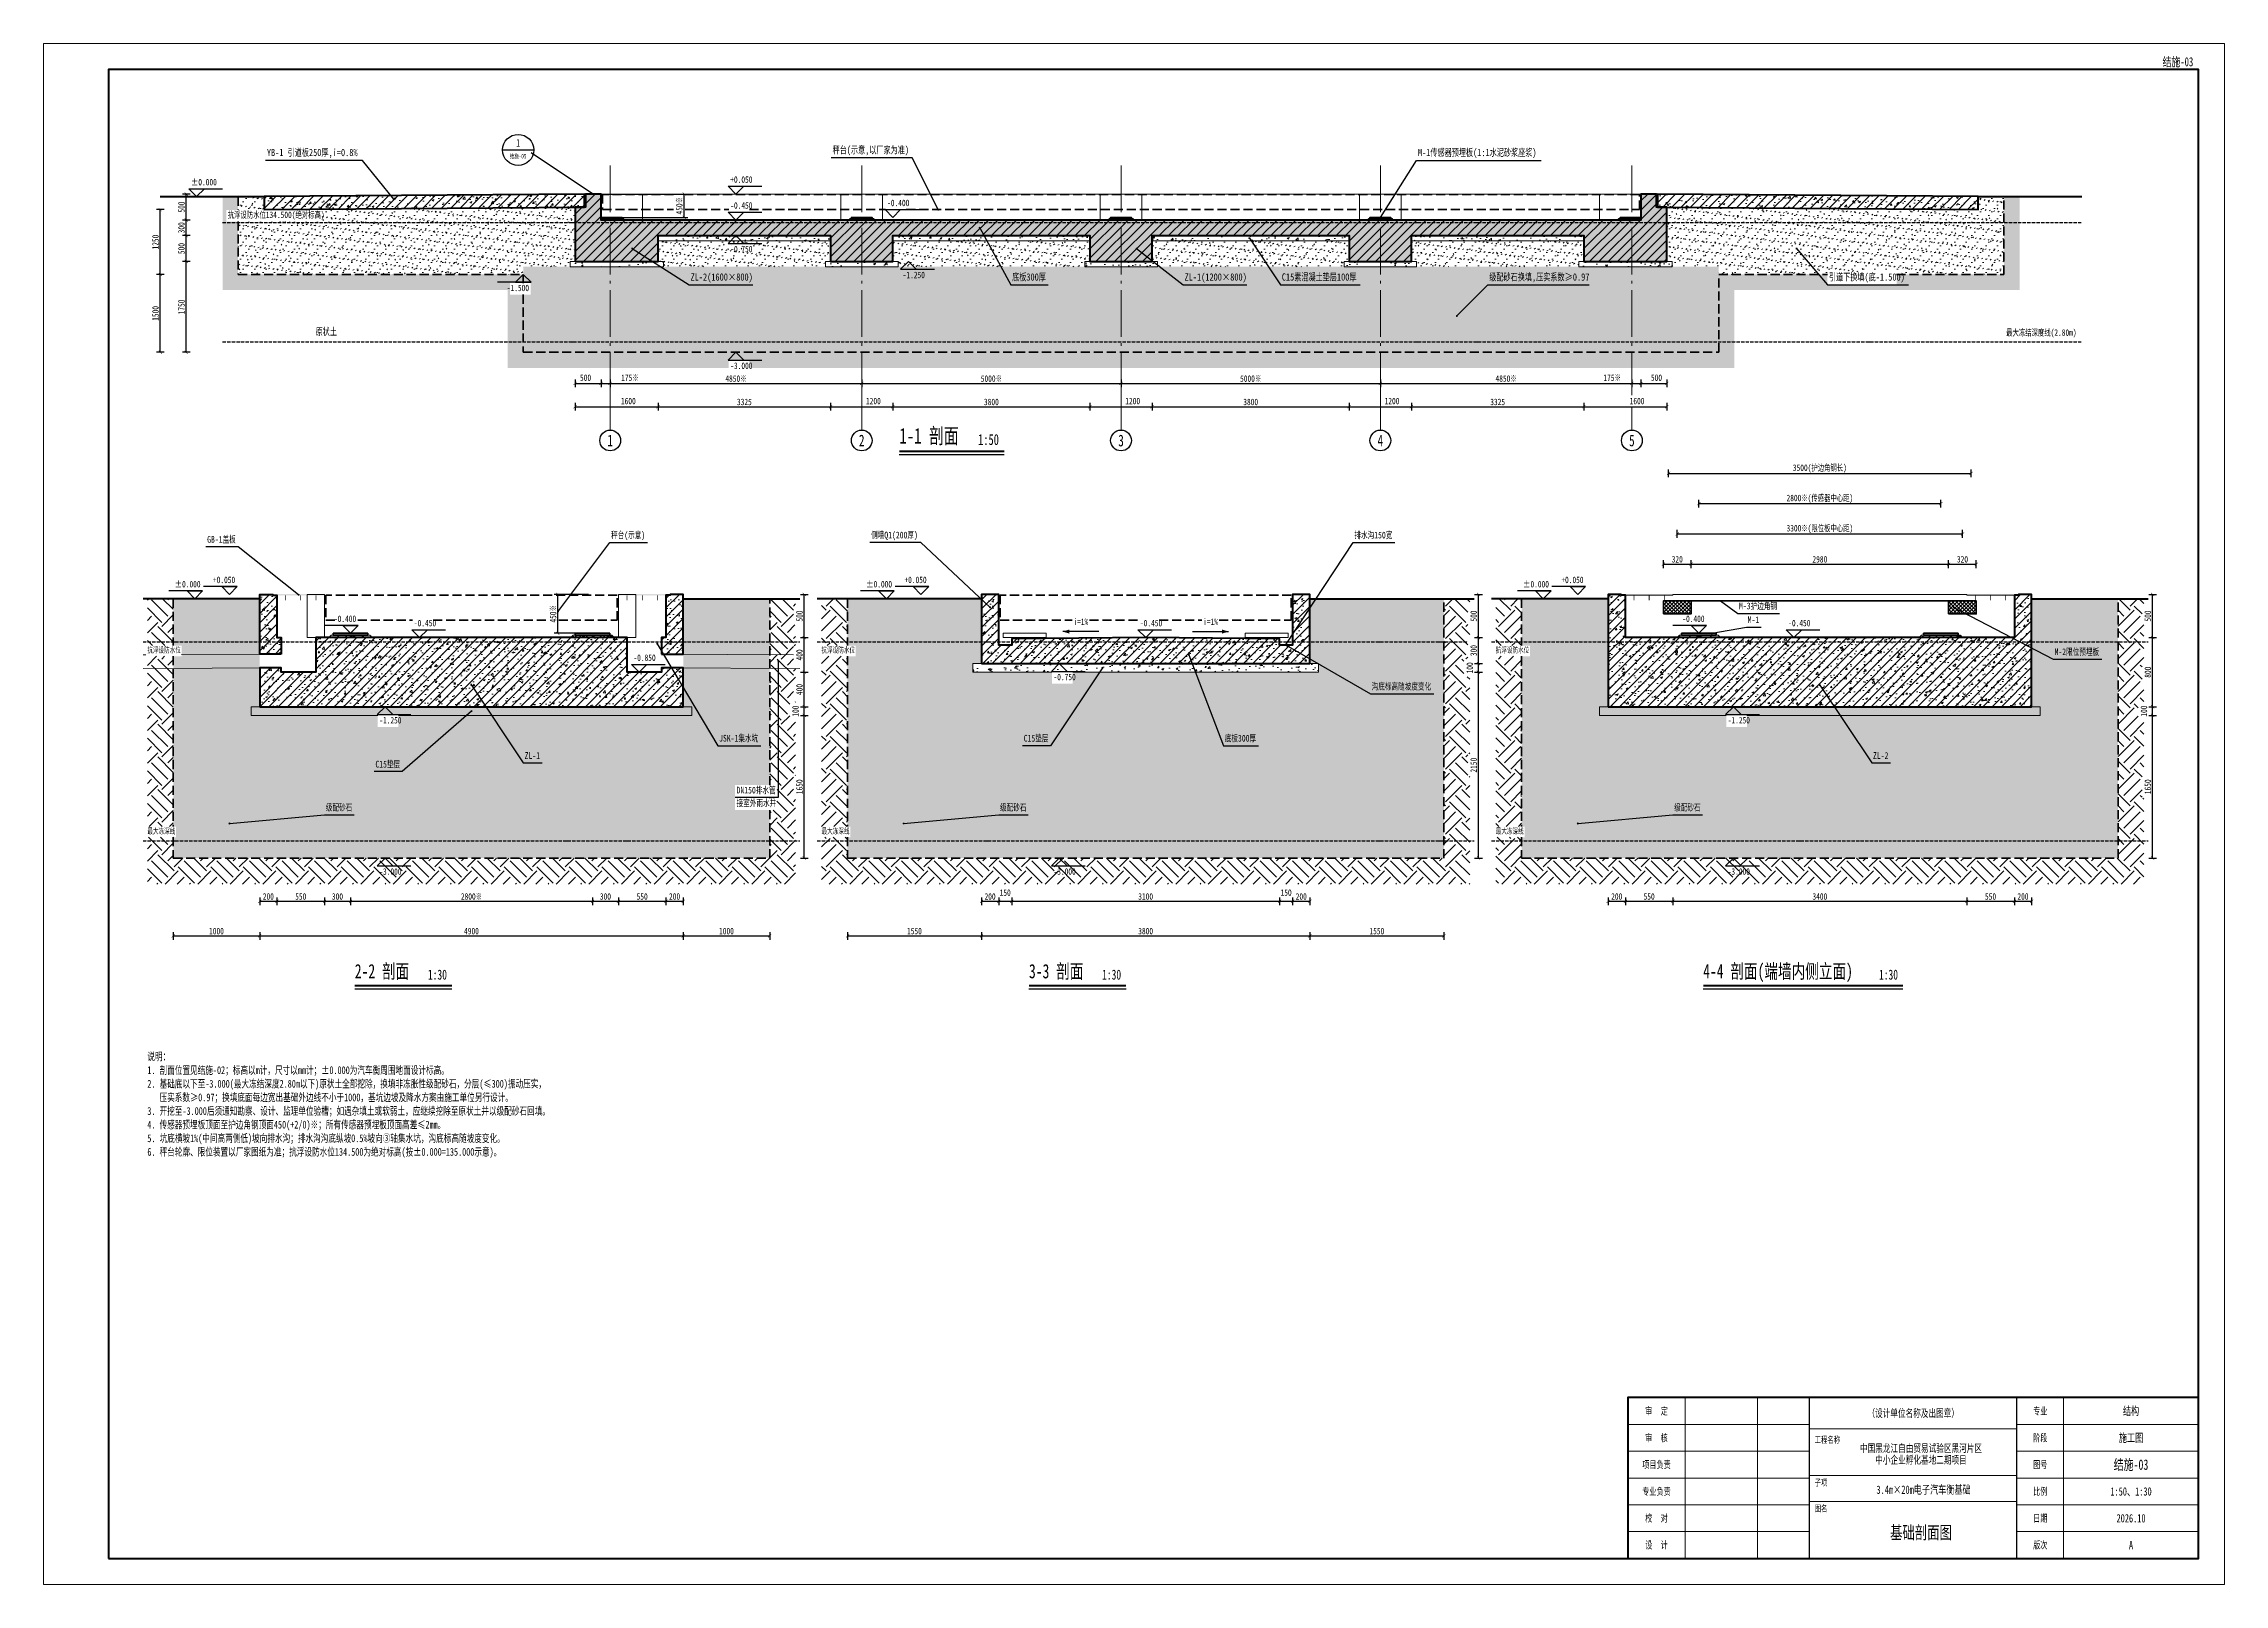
# Model space of a CAD drawing. Header units: millimetres. Extents: x 0 to 42050, y 0 to 29700.
import ezdxf
from ezdxf.enums import TextEntityAlignment as Align

# ---------------------------------------------------------------- set-up
doc = ezdxf.new("R2010")
doc.units = ezdxf.units.MM
doc.header["$LTSCALE"] = 50
for name, pattern in [('AXIS', [24, 18, -2.5, 1, -2.5]), ('DASH', [5, 3.5, -1.5]), ('DASHDOT2', [1.778, 1.27, -0.254, 0, -0.254])]:
    doc.linetypes.add(name, pattern=pattern)
for name, color, linetype, lineweight in [('S-AXIS', 1, 'AXIS', 18), ('S-CONC', 7, 'Continuous', 50), ('S-DIM', 3, 'Continuous', 13), ('S-FRAME', 7, 'Continuous', 90), ('S-HATCH', 8, 'Continuous', 13), ('S-HIDE2', 6, 'DASH', 35), ('S-SOIL', 8, 'Continuous', 13), ('S-STEEL', 4, 'Continuous', 35), ('S-SYMB', 7, 'Continuous', 25), ('S-TABLE', 7, 'Continuous', 18), ('S-TEXT', 7, 'Continuous', 18), ('S-THIN', 7, 'Continuous', 18), ('S-WATER', 5, 'DASHDOT2', 25)]:
    doc.layers.add(name, color=color, linetype=linetype, lineweight=lineweight)
doc.styles.add('HZ', font='simfang.ttf', dxfattribs={"width": 0.7})
doc.dimstyles.new('ZJ', dxfattribs={"dimscale": 50, "dimtxt": 2.5, "dimasz": 1.2, "dimexe": 1.5, "dimexo": 1.5, "dimgap": 0.6, "dimtad": 1, "dimdec": 0, "dimtxsty": 'HZ', "dimblk": 'ARCHTICK', "dimcen": 2.5, "dimclrd": 3, "dimclre": 3, "dimclrt": 7, "dimazin": 3, "dimtfac": 1, "dimtmove": 2, "dimatfit": 3})
pattern_1 = [(0, (0, 0), (110, 130), [0, -220]), (0, (55, 65), (110, 130), [0, -220]), (35, (30, 20), (145, 170), [27.5, -250]), (125, (115, 105), (155, 185), [22.5, -300])]

msp = doc.modelspace()

# ---------------------------------------------------------------- texts
at = {"layer": 'S-TEXT', "style": 'HZ', "width": 0.7}
msp.add_text('结施-03', height=175, dxfattribs=at).set_placement((41450, 29350), align=Align.MIDDLE_RIGHT)
for s, height, p in [('1', 148.8, (9150, 27785)), ('结施-05', 87.5, (9150, 27530)), ('原状土', 140, (5450, 24150)), ('1', 225, (10925, 22050)), ('2', 225, (15775, 22050)), ('3', 225, (20775, 22050)), ('4', 225, (25775, 22050)), ('5', 225, (30625, 22050)), ('审  定', 140, (31100, 3341.7)), ('（设计单位名称及出图章）', 150, (36050, 3300)), ('专业', 140, (38500, 3341.7)), ('结构', 160, (40250, 3341.7)), ('审  核', 140, (31100, 2825)), ('中国黑龙江自由贸易试验区黑河片区', 150, (36200, 2625)), ('阶段', 140, (38500, 2825)), ('施工图', 160, (40250, 2825)), ('项目负责', 140, (31100, 2308.3)), ('中小企业孵化基地二期项目', 150, (36200, 2400)), ('图号', 140, (38500, 2308.3)), ('结施-03', 200, (40250, 2308.3)), ('专业负责', 140, (31100, 1791.7)), ('3.4m×20m电子汽车衡基础', 160, (36250, 1825)), ('比例', 140, (38500, 1791.7)), ('1:50、1:30', 160, (40250, 1791.7)), ('校  对', 140, (31100, 1275)), ('日期', 140, (38500, 1275)), ('2026.10', 160, (40250, 1275)), ('设  计', 140, (31100, 758.3)), ('基础剖面图', 250, (36200, 1000)), ('版次', 140, (38500, 758.3)), ('A', 160, (40250, 758.3))]:
    msp.add_text(s, height=height, dxfattribs=at).set_placement(p, align=Align.MIDDLE_CENTER)
for s, height, p in [('YB-1 引道板250厚,i=0.8%', 140, (4305, 27490)), ('秤台(示意,以厂家为准)', 140, (15213, 27540)), ('M-1传感器预埋板(1:1水泥砂浆座浆)', 140, (26500, 27490)), ('±0.000', 125, (2840, 26930)), ('+0.050', 125, (13240, 26980)), ('-0.450', 125, (13240, 26480)), ('-0.400', 125, (16265, 26530)), ('抗浮设防水位134.500(绝对标高)', 125, (3550, 26300)), ('-0.750', 125, (13240, 25641.2)), ('ZL-2(1600×800)', 140, (12475, 25090)), ('-1.250', 125, (16565, 25141.2)), ('底板300厚', 140, (18675, 25090)), ('ZL-1(1200×800)', 140, (22000, 25090)), ('C15素混凝土垫层100厚', 140, (23875, 25090)), ('级配砂石换填,压实系数≥0.97', 140, (27875, 25090)), ('引道下换填(底-1.500)', 140, (34425, 25090)), ('-3.000', 125, (13240, 23391.2)), ('1-1 剖面', 300, (16500, 21900)), ('1:50', 210, (18020, 21900)), ('GB-1盖板', 130, (3153, 20040)), ('秤台(示意)', 130, (10941.7, 20123.3)), ('侧墙Q1(200厚)', 130, (15955.7, 20123.3)), ('排水沟150宽', 130, (25275, 20123.3)), ('M-3护边角钢', 130, (32691.7, 18756.7)), ('-0.450', 125, (7140, 18430)), ('-0.450', 125, (21140, 18430)), ('M-1', 130, (32858.3, 18490)), ('-0.450', 125, (33640, 18430)), ('-0.850', 125, (11373.3, 17763.3)), ('M-2限位预埋板', 130, (38775, 17873.3)), ('-0.750', 125, (19473.3, 17391.2)), ('沟底标高随坡度变化', 130, (25608.3, 17206.7)), ('-1.250', 125, (6473.3, 16557.9)), ('-1.250', 125, (32473.3, 16557.9)), ('ZL-1', 130, (9275, 15873.3)), ('JSK-1集水坑', 130, (13025, 16206.7)), ('C15垫层', 130, (18897.7, 16206.7)), ('底板300厚', 130, (22775, 16206.7)), ('ZL-2', 130, (35275, 15873.3)), ('C15垫层', 130, (6397.7, 15706.7)), ('DN150排水管', 130, (13361.7, 15206.7)), ('级配砂石', 130, (5441.7, 14873.3)), ('级配砂石', 130, (18441.7, 14873.3)), ('级配砂石', 130, (31441.7, 14873.3)), ('最大冻深线', 110, (2000, 14433.3)), ('最大冻深线', 110, (15000, 14433.3)), ('最大冻深线', 110, (28000, 14433.3)), ('-3.000', 125, (6473.3, 13641.2)), ('-3.000', 125, (19473.3, 13641.2)), ('-3.000', 125, (32473.3, 13641.2)), ('2-2 剖面', 275, (6000, 11600)), ('1:30', 192.5, (7410, 11600)), ('3-3 剖面', 275, (19000, 11600)), ('1:30', 192.5, (20410, 11600)), ('4-4 剖面(端墙内侧立面)', 275, (32000, 11600)), ('1:30', 192.5, (35390, 11600))]:
    msp.add_text(s, height=height, dxfattribs=at).set_placement(p, align=Align.BOTTOM_LEFT)
for s, p in [('-1.500', (9360, 24891.2)), ('最大冻结深度线(2.80m)', (39200, 24030)), ('±0.000', (3026.7, 19180)), ('+0.050', (3693.3, 19263.3)), ('±0.000', (16360, 19180)), ('+0.050', (17026.7, 19263.3)), ('±0.000', (29026.7, 19180)), ('+0.050', (29693.3, 19263.3)), ('-0.400', (6026.7, 18513.3)), ('-0.400', (32026.7, 18513.3))]:
    msp.add_text(s, height=125, dxfattribs=at).set_placement(p, align=Align.BOTTOM_RIGHT)
for p in [(20000, 18456.7), (22500, 18456.7)]:
    msp.add_text('i=1%', height=125, dxfattribs=at).set_placement(p, align=Align.BOTTOM_CENTER)
for s, height, p in [('抗浮设防水位', 110, (2000, 18066.7)), ('抗浮设防水位', 110, (15000, 18066.7)), ('抗浮设防水位', 110, (28000, 18066.7)), ('接室外雨水井', 130, (13361.7, 15126.7)), ('说明：', 150, (2000, 10250)), ('2. 基础底以下至-3.000(最大冻结深度2.80m以下)原状土全部挖除，换填非冻胀性级配砂石，分层(≤300)振动压实，', 150, (2000, 9725)), ('1. 剖面位置见结施-02；标高以m计，尺寸以mm计；±0.000为汽车衡周围地面设计标高。', 150, (2000, 9987.5)), ('   压实系数≥0.97；换填底面每边宽出基础外边线不小于1000，基坑边坡及降水方案由施工单位另行设计。', 150, (2000, 9462.5)), ('4. 传感器预埋板顶面至护边角钢顶面450(+2/0)※；所有传感器预埋板顶面高差≤2mm。', 150, (2000, 8937.5)), ('3. 开挖至-3.000后须通知勘察、设计、监理单位验槽；如遇杂填土或软弱土，应继续挖除至原状土并以级配砂石回填。', 150, (2000, 9200)), ('5. 坑底横坡1%(中间高两侧低)坡向排水沟；排水沟沟底纵坡0.5%坡向③轴集水坑，沟底标高随坡度变化。', 150, (2000, 8675)), ('6. 秤台轮廓、限位装置以厂家图纸为准；抗浮设防水位134.500为绝对标高(按±0.000=135.000示意)。', 150, (2000, 8412.5)), ('工程名称', 125, (34150, 2850)), ('子项', 125, (34150, 2025)), ('图名', 125, (34150, 1525))]:
    msp.add_text(s, height=height, dxfattribs=at).set_placement(p, align=Align.TOP_LEFT)

# ---------------------------------------------------------------- blocks, each defined once
blk = doc.blocks.new('_ARCHTICK')
at = {"color": 0, "linetype": 'BYBLOCK', "const_width": 0.15}
blk.add_lwpolyline([(-0.5, -0.5), (0.5, 0.5)], dxfattribs=at)

# ---------------------------------------------------------------- dimensions: what is measured, and where the dimension line sits
at = {"layer": 'S-DIM'}
for base, p1, p2 in [((2250, 25250), (2400, 25250), (2400, 26500)), ((2750, 26300), (2900, 26300), (2900, 26800)), ((2750, 26000), (2900, 26000), (2900, 26300)), ((2750, 25500), (2900, 25500), (2900, 26000)), ((2250, 23750), (2400, 23750), (2400, 25250)), ((2750, 23750), (2900, 23750), (2900, 25500))]:
    msp.add_linear_dim(base=base, p1=p1, p2=p2, angle=90, dimstyle='ZJ', dxfattribs=at).render()
msp.add_linear_dim(base=(12350, 26350), p1=(10750, 26350), p2=(10750, 26800), angle=90, text='450※', dimstyle='ZJ', dxfattribs=at).render()
for base, p1, p2, location in [((10250, 23150), (10250, 23300), (10750, 23300), (10450, 23260)), ((30800, 23150), (30800, 23300), (31300, 23300), (31100, 23260)), ((10250, 22700), (10250, 22850), (11850, 22850), (11275, 22810)), ((15175, 22700), (15175, 22850), (16375, 22850), (16000, 22810)), ((20175, 22700), (20175, 22850), (21375, 22850), (21000, 22810)), ((25175, 22700), (25175, 22850), (26375, 22850), (26000, 22810)), ((29700, 22700), (29700, 22850), (31300, 22850), (30725, 22810))]:
    msp.add_linear_dim(base=base, p1=p1, p2=p2, location=location, dimstyle='ZJ', override={"dimtmove": 2}, dxfattribs=at).render()
for base, p1, p2, location in [((10750, 23150), (10750, 23300), (10925, 23300), (11305, 23260)), ((30625, 23150), (30625, 23300), (30800, 23300), (30245, 23260))]:
    msp.add_linear_dim(base=base, p1=p1, p2=p2, location=location, text='175※', dimstyle='ZJ', override={"dimtmove": 2}, dxfattribs=at).render()
for base, p1, p2, text in [((10925, 23150), (10925, 23300), (15775, 23300), '4850※'), ((15775, 23150), (15775, 23300), (20775, 23300), '5000※'), ((20775, 23150), (20775, 23300), (25775, 23300), '5000※'), ((25775, 23150), (25775, 23300), (30625, 23300), '4850※')]:
    msp.add_linear_dim(base=base, p1=p1, p2=p2, text=text, dimstyle='ZJ', dxfattribs=at).render()
for base, p1, p2 in [((11850, 22700), (11850, 22850), (15175, 22850)), ((16375, 22700), (16375, 22850), (20175, 22850)), ((21375, 22700), (21375, 22850), (25175, 22850)), ((26375, 22700), (26375, 22850), (29700, 22850))]:
    msp.add_linear_dim(base=base, p1=p1, p2=p2, dimstyle='ZJ', dxfattribs=at).render()
for base, p1, p2, text in [((31333.3, 21416.7), (31333.3, 21266.7), (37166.7, 21266.7), '3500(护边角钢长)'), ((31916.7, 20833.3), (31916.7, 20683.3), (36583.3, 20683.3), '2800※(传感器中心距)'), ((31500, 20250), (31500, 20100), (37000, 20100), '3300※(限位板中心距)'), ((31766.7, 19666.7), (31766.7, 19516.7), (36733.3, 19516.7), '2980'), ((5916.7, 13166.7), (5916.7, 13316.7), (10583.3, 13316.7), '2800※')]:
    msp.add_linear_dim(base=base, p1=p1, p2=p2, text=text, dimstyle='ZJ', override={"dimlfac": 0.6}, dxfattribs=at).render()
for base, p1, p2 in [((31233.3, 19666.7), (31233.3, 19516.7), (31766.7, 19516.7)), ((36733.3, 19666.7), (36733.3, 19516.7), (37266.7, 19516.7)), ((4166.7, 13166.7), (4166.7, 13316.7), (4500, 13316.7)), ((4500, 13166.7), (4500, 13316.7), (5416.7, 13316.7)), ((5416.7, 13166.7), (5416.7, 13316.7), (5916.7, 13316.7)), ((10583.3, 13166.7), (10583.3, 13316.7), (11083.3, 13316.7)), ((11083.3, 13166.7), (11083.3, 13316.7), (12000, 13316.7)), ((12000, 13166.7), (12000, 13316.7), (12333.3, 13316.7)), ((18083.3, 13166.7), (18083.3, 13316.7), (18416.7, 13316.7)), ((18416.7, 13166.7), (18416.7, 13316.7), (18666.7, 13316.7)), ((18666.7, 13166.7), (18666.7, 13316.7), (23833.3, 13316.7)), ((23833.3, 13166.7), (23833.3, 13316.7), (24083.3, 13316.7)), ((24083.3, 13166.7), (24083.3, 13316.7), (24416.7, 13316.7)), ((30166.7, 13166.7), (30166.7, 13316.7), (30500, 13316.7)), ((30500, 13166.7), (30500, 13316.7), (31416.7, 13316.7)), ((31416.7, 13166.7), (31416.7, 13316.7), (37083.3, 13316.7)), ((37083.3, 13166.7), (37083.3, 13316.7), (38000, 13316.7)), ((38000, 13166.7), (38000, 13316.7), (38333.3, 13316.7)), ((2500, 12500), (2500, 12650), (4166.7, 12650)), ((4166.7, 12500), (4166.7, 12650), (12333.3, 12650)), ((12333.3, 12500), (12333.3, 12650), (14000, 12650)), ((15500, 12500), (15500, 12650), (18083.3, 12650)), ((18083.3, 12500), (18083.3, 12650), (24416.7, 12650)), ((24416.7, 12500), (24416.7, 12650), (27000, 12650))]:
    msp.add_linear_dim(base=base, p1=p1, p2=p2, dimstyle='ZJ', override={"dimlfac": 0.6}, dxfattribs=at).render()
msp.add_linear_dim(base=(9916.7, 18333.3), p1=(10583.3, 18333.3), p2=(10583.3, 19083.3), angle=90, text='450※', dimstyle='ZJ', override={"dimlfac": 0.6}, dxfattribs=at).render()
for base, p1, p2 in [((14666.7, 18250), (14516.7, 18250), (14516.7, 19083.3)), ((27666.7, 18250), (27516.7, 18250), (27516.7, 19083.3)), ((40666.7, 18250), (40516.7, 18250), (40516.7, 19083.3)), ((14666.7, 17583.3), (14516.7, 17583.3), (14516.7, 18250)), ((27666.7, 17750), (27516.7, 17750), (27516.7, 18250)), ((40666.7, 16916.7), (40516.7, 16916.7), (40516.7, 18250)), ((27666.7, 17583.3), (27516.7, 17583.3), (27516.7, 17750)), ((14666.7, 16916.7), (14516.7, 16916.7), (14516.7, 17583.3)), ((27666.7, 14000), (27516.7, 14000), (27516.7, 17583.3)), ((14666.7, 16750), (14516.7, 16750), (14516.7, 16916.7)), ((40666.7, 16750), (40516.7, 16750), (40516.7, 16916.7)), ((14666.7, 14000), (14516.7, 14000), (14516.7, 16750)), ((40666.7, 14000), (40516.7, 14000), (40516.7, 16750))]:
    msp.add_linear_dim(base=base, p1=p1, p2=p2, angle=90, dimstyle='ZJ', override={"dimlfac": 0.6}, dxfattribs=at).render()

# ---------------------------------------------------------------- hatches: boundary and pattern name
at = {"layer": 'S-HATCH'}
h = msp.add_hatch(dxfattribs=at)
h.set_pattern_fill('ZJ-GRAVEL', color=256, scale=50)
h.set_pattern_definition(pattern_1)
h.paths.add_polyline_path([(3750, 26270), (5285.1, 26270), (5285.1, 26494.1), (3750, 26494.1), (3750, 26750), (4250, 26750), (4250, 26500), (9250, 26540.5), (9250, 25250), (3750, 25250)])
h = msp.add_hatch(dxfattribs=at)
h.set_pattern_fill('ANSI31', color=256, scale=40)
h.paths.add_polyline_path([(4250, 26500), (10430, 26550), (10430, 26800), (4250, 26750)])
h = msp.add_hatch(dxfattribs=at)
h.set_pattern_fill('AR-CONC', color=256, scale=2)
h.paths.add_polyline_path([(4250, 26500), (10430, 26550), (10430, 26800), (4250, 26750)])
h = msp.add_hatch(dxfattribs=at)
h.set_pattern_fill('ZJ-GRAVEL', color=256, scale=50)
h.set_pattern_definition(pattern_1)
h.paths.add_polyline_path([(9250, 25400), (10150, 25400), (10150, 25500), (10250, 25500), (10250, 26550), (10430, 26550), (9250, 26540.5)])
h = msp.add_hatch(dxfattribs=at)
h.set_pattern_fill('ANSI31', color=256, scale=40)
h.paths.add_polyline_path([(10250, 25500), (11850, 25500), (11850, 26000), (15175, 26000), (15175, 25500), (16375, 25500), (16375, 26000), (20175, 26000), (20175, 25500), (21375, 25500), (21375, 26000), (25175, 26000), (25175, 25500), (26375, 25500), (26375, 26000), (29700, 26000), (29700, 25500), (31300, 25500), (31300, 26550), (31100, 26550), (31100, 26800), (30800, 26800), (30800, 26300), (10750, 26300), (10750, 26800), (10450, 26800), (10450, 26550), (10250, 26550)])
h = msp.add_hatch(dxfattribs=at)
h.set_pattern_fill('AR-CONC', color=256, scale=2)
h.paths.add_polyline_path([(10250, 25500), (11850, 25500), (11850, 26000), (15175, 26000), (15175, 25500), (16375, 25500), (16375, 26000), (20175, 26000), (20175, 25500), (21375, 25500), (21375, 26000), (25175, 26000), (25175, 25500), (26375, 25500), (26375, 26000), (29700, 26000), (29700, 25500), (31300, 25500), (31300, 26550), (31100, 26550), (31100, 26800), (30800, 26800), (30800, 26300), (10750, 26300), (10750, 26800), (10450, 26800), (10450, 26550), (10250, 26550)])
h = msp.add_hatch(dxfattribs=at)
h.set_pattern_fill('ANSI31', color=256, scale=40)
h.paths.add_polyline_path([(31120, 26550), (37300, 26500), (37300, 26750), (31120, 26800)])
h = msp.add_hatch(dxfattribs=at)
h.set_pattern_fill('AR-CONC', color=256, scale=2)
h.paths.add_polyline_path([(31120, 26550), (37300, 26500), (37300, 26750), (31120, 26800)])
h = msp.add_hatch(dxfattribs=at)
h.set_pattern_fill('ZJ-GRAVEL', color=256, scale=50)
h.set_pattern_definition(pattern_1)
h.paths.add_polyline_path([(32300, 26540.5), (31120, 26550), (31300, 26550), (31300, 25500), (31400, 25500), (31400, 25400), (32300, 25400)])
h = msp.add_hatch(dxfattribs=at)
h.set_pattern_fill('ZJ-GRAVEL', color=256, scale=50)
h.set_pattern_definition(pattern_1)
h.paths.add_polyline_path([(37800, 25250), (35727.9, 25250), (35727.9, 25303.7), (34395, 25303.7), (34395, 25250), (32300, 25250), (32300, 26540.5), (37300, 26500), (37300, 26750), (37800, 26750)])
h = msp.add_hatch(dxfattribs=at)
h.set_pattern_fill('AR-SAND', color=256, scale=2)
h.paths.add_polyline_path([(10750, 26300), (11200, 26300), (11175, 26330), (10750, 26330)])
h = msp.add_hatch(dxfattribs=at)
h.set_pattern_fill('AR-SAND', color=256, scale=2)
h.paths.add_polyline_path([(15525, 26300), (16025, 26300), (16000, 26330), (15550, 26330)])
h = msp.add_hatch(dxfattribs=at)
h.set_pattern_fill('AR-SAND', color=256, scale=2)
h.paths.add_polyline_path([(20525, 26300), (21025, 26300), (21000, 26330), (20550, 26330)])
h = msp.add_hatch(dxfattribs=at)
h.set_pattern_fill('AR-SAND', color=256, scale=2)
h.paths.add_polyline_path([(25525, 26300), (26025, 26300), (26000, 26330), (25550, 26330)])
h = msp.add_hatch(dxfattribs=at)
h.set_pattern_fill('AR-SAND', color=256, scale=2)
h.paths.add_polyline_path([(30350, 26300), (30800, 26300), (30800, 26330), (30375, 26330)])
h = msp.add_hatch(dxfattribs=at)
h.set_pattern_fill('AR-CONC', color=256, scale=2)
h.paths.add_polyline_path([(11850, 25900), (15175, 25900), (15175, 26000), (11850, 26000)])
h = msp.add_hatch(dxfattribs=at)
h.set_pattern_fill('ZJ-GRAVEL', color=256, scale=50)
h.set_pattern_definition(pattern_1)
h.paths.add_polyline_path([(11850, 25900), (15175, 25900), (15175, 25500), (15075, 25500), (15075, 25400), (11950, 25400), (11950, 25500), (11850, 25500)])
h.paths.add_polyline_path([(13609.6, 25835.3), (13210, 25835.3), (13210, 25611.2), (13609.6, 25611.2)], flags=0)
h = msp.add_hatch(dxfattribs=at)
h.set_pattern_fill('AR-CONC', color=256, scale=2)
h.paths.add_polyline_path([(16375, 25900), (20175, 25900), (20175, 26000), (16375, 26000)])
h = msp.add_hatch(dxfattribs=at)
h.set_pattern_fill('ZJ-GRAVEL', color=256, scale=50)
h.set_pattern_definition(pattern_1)
h.paths.add_polyline_path([(16375, 25500), (16475, 25500), (16475, 25400), (20075, 25400), (20075, 25500), (20175, 25500), (20175, 25900), (16375, 25900)])
h = msp.add_hatch(dxfattribs=at)
h.set_pattern_fill('AR-CONC', color=256, scale=2)
h.paths.add_polyline_path([(21375, 25900), (25175, 25900), (25175, 26000), (21375, 26000)])
h = msp.add_hatch(dxfattribs=at)
h.set_pattern_fill('ZJ-GRAVEL', color=256, scale=50)
h.set_pattern_definition(pattern_1)
h.paths.add_polyline_path([(21375, 25500), (21475, 25500), (21475, 25400), (25075, 25400), (25075, 25500), (25175, 25500), (25175, 25900), (21375, 25900)])
h = msp.add_hatch(dxfattribs=at)
h.set_pattern_fill('AR-CONC', color=256, scale=2)
h.paths.add_polyline_path([(26375, 25900), (29700, 25900), (29700, 26000), (26375, 26000)])
h = msp.add_hatch(dxfattribs=at)
h.set_pattern_fill('ZJ-GRAVEL', color=256, scale=50)
h.set_pattern_definition(pattern_1)
h.paths.add_polyline_path([(26375, 25500), (26475, 25500), (26475, 25400), (29600, 25400), (29600, 25500), (29700, 25500), (29700, 25900), (26375, 25900)])
h = msp.add_hatch(dxfattribs=at)
h.set_pattern_fill('ZJ-GRAVEL', color=256, scale=50)
h.set_pattern_definition(pattern_1)
h.paths.add_polyline_path([(9250, 24861.2), (9390, 24861.2), (9390, 25085.3), (9250, 25085.3), (9250, 25400), (32300, 25400), (32300, 23750), (9250, 23750)])
h.paths.add_polyline_path([(12445, 25303.7), (12445, 25060), (13522.3, 25060), (13522.3, 25303.7)], flags=0)
h.paths.add_polyline_path([(18645, 25303.7), (18645, 25060), (19328.7, 25060), (19328.7, 25303.7)], flags=0)
h.paths.add_polyline_path([(21970, 25303.7), (21970, 25060), (23047.3, 25060), (23047.3, 25303.7)], flags=0)
h.paths.add_polyline_path([(23845, 25303.7), (23845, 25060), (25297.2, 25060), (25297.2, 25303.7)], flags=0)
h.paths.add_polyline_path([(27845, 25303.7), (27845, 25060), (29672.6, 25060), (29672.6, 25303.7)], flags=0)
h.paths.add_polyline_path([(16535, 25335.3), (16535, 25111.2), (16934.6, 25111.2), (16934.6, 25335.3)], flags=0)
h = msp.add_hatch(dxfattribs=at)
h.set_pattern_fill('AR-CONC', color=256, scale=2)
h.paths.add_polyline_path([(10150, 25400), (11950, 25400), (11950, 25500), (10150, 25500)])
h = msp.add_hatch(dxfattribs=at)
h.set_pattern_fill('AR-CONC', color=256, scale=2)
h.paths.add_polyline_path([(15075, 25400), (16475, 25400), (16475, 25500), (15075, 25500)])
h = msp.add_hatch(dxfattribs=at)
h.set_pattern_fill('AR-CONC', color=256, scale=2)
h.paths.add_polyline_path([(20075, 25400), (21475, 25400), (21475, 25500), (20075, 25500)])
h = msp.add_hatch(dxfattribs=at)
h.set_pattern_fill('AR-CONC', color=256, scale=2)
h.paths.add_polyline_path([(25075, 25400), (26475, 25400), (26475, 25500), (25075, 25500)])
h = msp.add_hatch(dxfattribs=at)
h.set_pattern_fill('AR-CONC', color=256, scale=2)
h.paths.add_polyline_path([(29600, 25400), (31400, 25400), (31400, 25500), (29600, 25500)])
h = msp.add_hatch(dxfattribs=at)
h.set_pattern_fill('ZJ-GRAVEL', color=256, scale=50)
h.set_pattern_definition(pattern_1)
h.paths.add_polyline_path([(2500, 14403.3), (2555.2, 14403.3), (2555.2, 14607.7), (2500, 14607.7), (2500, 17892.3), (2660.3, 17892.3), (2660.3, 18096.7), (2500, 18096.7), (2500, 19000), (4166.7, 19000), (4166.7, 16916.7), (4000, 16916.7), (4000, 16750), (6443.3, 16750), (6443.3, 16527.9), (6842.9, 16527.9), (6842.9, 16750), (12500, 16750), (12500, 16916.7), (12333.3, 16916.7), (12333.3, 19000), (14000, 19000), (14000, 15407.3), (13331.7, 15407.3), (13331.7, 15176.7), (14000, 15176.7), (14000, 15156.7), (13331.7, 15156.7), (13331.7, 14926.1), (14000, 14926.1), (14000, 14000), (2500, 14000)])
h.paths.add_polyline_path([(5411.7, 15073.9), (5411.7, 14843.3), (5968.3, 14843.3), (5968.3, 15073.9)], flags=0)
h.paths.add_polyline_path([(6367.7, 15907.3), (6367.7, 15676.7), (6893, 15676.7), (6893, 15907.3)], flags=0)
h.paths.add_polyline_path([(9245, 16073.9), (9245, 15843.3), (9559.3, 15843.3), (9559.3, 16073.9)], flags=0)
h.paths.add_polyline_path([(12995, 16407.3), (12995, 16176.7), (13760, 16176.7), (13760, 16407.3)], flags=0)
h = msp.add_hatch(dxfattribs=at)
h.set_pattern_fill('ANSI31', color=256, scale=40)
h.paths.add_polyline_path([(4583.3, 17933.3), (4166.7, 17933.3), (4166.7, 19083.3), (4416.7, 19083.3), (4416.7, 19066.7), (4500, 19066.7), (4500, 18250), (4583.3, 18250)])
h = msp.add_hatch(dxfattribs=at)
h.set_pattern_fill('AR-CONC', color=256, scale=2)
h.paths.add_polyline_path([(4583.3, 17933.3), (4166.7, 17933.3), (4166.7, 19083.3), (4416.7, 19083.3), (4416.7, 19066.7), (4500, 19066.7), (4500, 18250), (4583.3, 18250)])
h = msp.add_hatch(dxfattribs=at)
h.set_pattern_fill('ANSI31', color=256, scale=40)
h.paths.add_polyline_path([(11916.7, 17933.3), (12333.3, 17933.3), (12333.3, 19083.3), (12083.3, 19083.3), (12083.3, 19066.7), (12000, 19066.7), (12000, 18250), (11916.7, 18250)])
h = msp.add_hatch(dxfattribs=at)
h.set_pattern_fill('AR-CONC', color=256, scale=2)
h.paths.add_polyline_path([(11916.7, 17933.3), (12333.3, 17933.3), (12333.3, 19083.3), (12083.3, 19083.3), (12083.3, 19066.7), (12000, 19066.7), (12000, 18250), (11916.7, 18250)])
h = msp.add_hatch(dxfattribs=at)
h.set_pattern_fill('ZJ-GRAVEL', color=256, scale=50)
h.set_pattern_definition(pattern_1)
h.paths.add_polyline_path([(15500, 14403.3), (15555.2, 14403.3), (15555.2, 14607.7), (15500, 14607.7), (15500, 17892.3), (15660.3, 17892.3), (15660.3, 18096.7), (15500, 18096.7), (15500, 19000), (18083.3, 19000), (18083.3, 17750), (17916.7, 17750), (17916.7, 17583.3), (19443.3, 17583.3), (19443.3, 17361.2), (19842.9, 17361.2), (19842.9, 17583.3), (24583.3, 17583.3), (24583.3, 17750), (24416.7, 17750), (24416.7, 19000), (27000, 19000), (27000, 14000), (15500, 14000)])
h.paths.add_polyline_path([(18411.7, 15073.9), (18411.7, 14843.3), (18968.3, 14843.3), (18968.3, 15073.9)], flags=0)
h.paths.add_polyline_path([(18867.7, 16407.3), (18867.7, 16176.7), (19393, 16176.7), (19393, 16407.3)], flags=0)
h.paths.add_polyline_path([(22745, 16407.3), (22745, 16176.7), (23384.1, 16176.7), (23384.1, 16407.3)], flags=0)
h.paths.add_polyline_path([(25578.3, 17407.3), (25578.3, 17176.7), (26755.7, 17176.7), (26755.7, 17407.3)], flags=0)
h = msp.add_hatch(dxfattribs=at)
h.set_pattern_fill('ANSI31', color=256, scale=40)
h.paths.add_polyline_path([(18083.3, 17750), (24416.7, 17750), (24416.7, 19083.3), (24083.3, 19083.3), (24083.3, 18104), (23833.3, 18104), (23833.3, 18224.2), (21250, 18250), (18666.7, 18224.2), (18666.7, 18104), (18416.7, 18104), (18416.7, 19083.3), (18083.3, 19083.3)])
h = msp.add_hatch(dxfattribs=at)
h.set_pattern_fill('AR-CONC', color=256, scale=2)
h.paths.add_polyline_path([(18083.3, 17750), (24416.7, 17750), (24416.7, 19083.3), (24083.3, 19083.3), (24083.3, 18104), (23833.3, 18104), (23833.3, 18224.2), (21250, 18250), (18666.7, 18224.2), (18666.7, 18104), (18416.7, 18104), (18416.7, 19083.3), (18083.3, 19083.3)])
h = msp.add_hatch(dxfattribs=at)
h.set_pattern_fill('ZJ-GRAVEL', color=256, scale=50)
h.set_pattern_definition(pattern_1)
h.paths.add_polyline_path([(28500, 14403.3), (28555.2, 14403.3), (28555.2, 14607.7), (28500, 14607.7), (28500, 17892.3), (28660.3, 17892.3), (28660.3, 18096.7), (28500, 18096.7), (28500, 19000), (30166.7, 19000), (30166.7, 16916.7), (30000, 16916.7), (30000, 16750), (32443.3, 16750), (32443.3, 16527.9), (32842.9, 16527.9), (32842.9, 16750), (38500, 16750), (38500, 16916.7), (38333.3, 16916.7), (38333.3, 19000), (40000, 19000), (40000, 14000), (28500, 14000)])
h.paths.add_polyline_path([(31411.7, 15073.9), (31411.7, 14843.3), (31968.3, 14843.3), (31968.3, 15073.9)], flags=0)
h.paths.add_polyline_path([(35245, 16073.9), (35245, 15843.3), (35559.3, 15843.3), (35559.3, 16073.9)], flags=0)
h.paths.add_polyline_path([(38745, 18073.9), (38745, 17843.3), (39638.5, 17843.3), (39638.5, 18073.9)], flags=0)
h = msp.add_hatch(dxfattribs=at)
h.set_pattern_fill('ANSI31', color=256, scale=40)
h.paths.add_polyline_path([(30166.7, 16916.7), (38333.3, 16916.7), (38333.3, 19083.3), (38083.3, 19083.3), (38083.3, 19066.7), (38000, 19066.7), (38000, 18250), (30500, 18250), (30500, 19066.7), (30416.7, 19066.7), (30416.7, 19083.3), (30166.7, 19083.3)])
h = msp.add_hatch(dxfattribs=at)
h.set_pattern_fill('AR-CONC', color=256, scale=2)
h.paths.add_polyline_path([(30166.7, 16916.7), (38333.3, 16916.7), (38333.3, 19083.3), (38083.3, 19083.3), (38083.3, 19066.7), (38000, 19066.7), (38000, 18250), (30500, 18250), (30500, 19066.7), (30416.7, 19066.7), (30416.7, 19083.3), (30166.7, 19083.3)])
h = msp.add_hatch(dxfattribs=at)
h.set_pattern_fill('ANSI31', color=256, scale=40)
h.paths.add_polyline_path([(4166.7, 16916.7), (12333.3, 16916.7), (12333.3, 17666.7), (11916.7, 17666.7), (11916.7, 17583.3), (11250, 17583.3), (11250, 18250), (5250, 18250), (5250, 17583.3), (4583.3, 17583.3), (4583.3, 17666.7), (4166.7, 17666.7)])
h = msp.add_hatch(dxfattribs=at)
h.set_pattern_fill('AR-CONC', color=256, scale=2)
h.paths.add_polyline_path([(4166.7, 16916.7), (12333.3, 16916.7), (12333.3, 17666.7), (11916.7, 17666.7), (11916.7, 17583.3), (11250, 17583.3), (11250, 18250), (5250, 18250), (5250, 17583.3), (4583.3, 17583.3), (4583.3, 17666.7), (4166.7, 17666.7)])
h = msp.add_hatch(dxfattribs=at)
h.set_pattern_fill('AR-SAND', color=256, scale=2)
h.paths.add_polyline_path([(5500, 18250), (6333.3, 18250), (6291.7, 18300), (5541.7, 18300)])
h = msp.add_hatch(dxfattribs=at)
h.set_pattern_fill('AR-SAND', color=256, scale=2)
h.paths.add_polyline_path([(10166.7, 18250), (11000, 18250), (10958.3, 18300), (10208.3, 18300)])
h = msp.add_hatch(dxfattribs=at)
h.set_pattern_fill('AR-SAND', color=256, scale=2)
h.paths.add_polyline_path([(31500, 18250), (32333.3, 18250), (32291.7, 18300), (31541.7, 18300)])
h = msp.add_hatch(dxfattribs=at)
h.set_pattern_fill('AR-SAND', color=256, scale=2)
h.paths.add_polyline_path([(36166.7, 18250), (37000, 18250), (36958.3, 18300), (36208.3, 18300)])
h = msp.add_hatch(dxfattribs=at)
h.set_pattern_fill('AR-CONC', color=256, scale=2)
h.paths.add_polyline_path([(17916.7, 17750), (24583.3, 17750), (24583.3, 17583.3), (19842.9, 17583.3), (19842.9, 17585.3), (19443.3, 17585.3), (19443.3, 17583.3), (17916.7, 17583.3)])
h = msp.add_hatch(dxfattribs=at)
h.set_pattern_fill('AR-CONC', color=256, scale=2)
h.paths.add_polyline_path([(4000, 16916.7), (12500, 16916.7), (12500, 16750), (6842.9, 16750), (6842.9, 16752), (6443.3, 16752), (6443.3, 16750), (4000, 16750)])
h = msp.add_hatch(dxfattribs=at)
h.set_pattern_fill('AR-CONC', color=256, scale=2)
h.paths.add_polyline_path([(30000, 16916.7), (38500, 16916.7), (38500, 16750), (32842.9, 16750), (32842.9, 16752), (32443.3, 16752), (32443.3, 16750), (30000, 16750)])
at = {"layer": 'S-SOIL'}
h = msp.add_hatch(dxfattribs=at)
h.set_pattern_fill('EARTH', color=256, scale=70, angle=45)
h.paths.add_polyline_path([(8950, 24950), (3450, 24950), (3450, 26750), (3750, 26750), (3750, 26494.1), (3520, 26494.1), (3520, 26270), (3750, 26270), (3750, 25250), (9250, 25250), (9250, 25085.3), (8990.4, 25085.3), (8990.4, 24861.2), (9250, 24861.2), (9250, 23750), (32300, 23750), (32300, 25250), (34395, 25250), (34395, 25060), (35727.9, 25060), (35727.9, 25250), (37800, 25250), (37800, 26750), (38100, 26750), (38100, 24950), (32600, 24950), (32600, 23450), (13609.6, 23450), (13609.6, 23585.3), (13210, 23585.3), (13210, 23450), (8950, 23450)])
h = msp.add_hatch(dxfattribs=at)
h.set_pattern_fill('EARTH', color=256, scale=70, angle=45)
h.paths.add_polyline_path([(2000, 14403.3), (2500, 14403.3), (2500, 14000), (14000, 14000), (14000, 14926.1), (14136.6, 14926.1), (14136.6, 15156.7), (14000, 15156.7), (14000, 15176.7), (14146, 15176.7), (14146, 15407.3), (14000, 15407.3), (14000, 19000), (14500, 19000), (14500, 18838.6), (14462.1, 18838.6), (14462.1, 18494.7), (14500, 18494.7), (14500, 18088.6), (14462.1, 18088.6), (14462.1, 17744.7), (14500, 17744.7), (14500, 17422), (14462.1, 17422), (14462.1, 17078), (14500, 17078), (14500, 17005.3), (14387.1, 17005.3), (14387.1, 16661.4), (14500, 16661.4), (14500, 15594.3), (14462.1, 15594.3), (14462.1, 15155.7), (14500, 15155.7), (14500, 13500), (2000, 13500)])
h.paths.add_polyline_path([(6443.3, 13835.3), (6443.3, 13611.2), (6842.9, 13611.2), (6842.9, 13835.3)], flags=0)
h.paths.add_polyline_path([(2000, 17892.3), (2500, 17892.3), (2500, 14607.7), (2000, 14607.7)])
h.paths.add_polyline_path([(2000, 19000), (2500, 19000), (2500, 18096.7), (2000, 18096.7)])
h = msp.add_hatch(dxfattribs=at)
h.set_pattern_fill('EARTH', color=256, scale=70, angle=45)
h.paths.add_polyline_path([(15000, 14403.3), (15500, 14403.3), (15500, 14000), (27000, 14000), (27000, 19000), (27500, 19000), (27500, 18838.6), (27462.1, 18838.6), (27462.1, 18494.7), (27500, 18494.7), (27500, 18172), (27462.1, 18172), (27462.1, 17838.6), (27387.1, 17838.6), (27387.1, 17494.7), (27500, 17494.7), (27500, 16011), (27462.1, 16011), (27462.1, 15572.4), (27500, 15572.4), (27500, 13500), (15000, 13500)])
h.paths.add_polyline_path([(19443.3, 13611.2), (19842.9, 13611.2), (19842.9, 13835.3), (19443.3, 13835.3)], flags=0)
h.paths.add_polyline_path([(15000, 17892.3), (15500, 17892.3), (15500, 14607.7), (15000, 14607.7)])
h.paths.add_polyline_path([(15000, 19000), (15500, 19000), (15500, 18096.7), (15000, 18096.7)])
h = msp.add_hatch(dxfattribs=at)
h.set_pattern_fill('EARTH', color=256, scale=70, angle=45)
h.paths.add_polyline_path([(28000, 14403.3), (28500, 14403.3), (28500, 14000), (40000, 14000), (40000, 19000), (40500, 19000), (40500, 18838.6), (40462.1, 18838.6), (40462.1, 18494.7), (40500, 18494.7), (40500, 17755.3), (40462.1, 17755.3), (40462.1, 17411.4), (40500, 17411.4), (40500, 17005.3), (40387.1, 17005.3), (40387.1, 16661.4), (40500, 16661.4), (40500, 15594.3), (40462.1, 15594.3), (40462.1, 15155.7), (40500, 15155.7), (40500, 13500), (28000, 13500)])
h.paths.add_polyline_path([(32443.3, 13611.2), (32842.9, 13611.2), (32842.9, 13835.3), (32443.3, 13835.3)], flags=0)
h.paths.add_polyline_path([(28000, 17892.3), (28500, 17892.3), (28500, 14607.7), (28000, 14607.7)])
h.paths.add_polyline_path([(28000, 19000), (28500, 19000), (28500, 18096.7), (28000, 18096.7)])
at = {"layer": 'S-STEEL'}
h = msp.add_hatch(color=256, dxfattribs=at)
h.dxf.hatch_style = 1
h.paths.add_polyline_path([(10750, 26330), (11150, 26330), (11150, 26350), (10750, 26350)])
h = msp.add_hatch(color=256, dxfattribs=at)
h.dxf.hatch_style = 1
h.paths.add_polyline_path([(15575, 26330), (15975, 26330), (15975, 26350), (15575, 26350)])
h = msp.add_hatch(color=256, dxfattribs=at)
h.dxf.hatch_style = 1
h.paths.add_polyline_path([(20575, 26330), (20975, 26330), (20975, 26350), (20575, 26350)])
h = msp.add_hatch(color=256, dxfattribs=at)
h.dxf.hatch_style = 1
h.paths.add_polyline_path([(25575, 26330), (25975, 26330), (25975, 26350), (25575, 26350)])
h = msp.add_hatch(color=256, dxfattribs=at)
h.dxf.hatch_style = 1
h.paths.add_polyline_path([(30400, 26330), (30800, 26330), (30800, 26350), (30400, 26350)])
h = msp.add_hatch(color=256, dxfattribs=at)
h.dxf.hatch_style = 1
h.paths.add_polyline_path([(5416.7, 19066.7), (4416.7, 19066.7), (4416.7, 19083.3), (5416.7, 19083.3)])
h = msp.add_hatch(color=256, dxfattribs=at)
h.dxf.hatch_style = 1
h.paths.add_polyline_path([(4673.3, 18966.7), (4660, 18966.7), (4660, 19066.7), (4673.3, 19066.7)])
h = msp.add_hatch(color=256, dxfattribs=at)
h.dxf.hatch_style = 1
h.paths.add_polyline_path([(4965, 18966.7), (4951.7, 18966.7), (4951.7, 19066.7), (4965, 19066.7)])
h = msp.add_hatch(color=256, dxfattribs=at)
h.dxf.hatch_style = 1
h.paths.add_polyline_path([(5256.7, 18966.7), (5243.3, 18966.7), (5243.3, 19066.7), (5256.7, 19066.7)])
h = msp.add_hatch(color=256, dxfattribs=at)
h.dxf.hatch_style = 1
h.paths.add_polyline_path([(11083.3, 19066.7), (12083.3, 19066.7), (12083.3, 19083.3), (11083.3, 19083.3)])
h = msp.add_hatch(color=256, dxfattribs=at)
h.dxf.hatch_style = 1
h.paths.add_polyline_path([(11243.3, 18966.7), (11256.7, 18966.7), (11256.7, 19066.7), (11243.3, 19066.7)])
h = msp.add_hatch(color=256, dxfattribs=at)
h.dxf.hatch_style = 1
h.paths.add_polyline_path([(11535, 18966.7), (11548.3, 18966.7), (11548.3, 19066.7), (11535, 19066.7)])
h = msp.add_hatch(color=256, dxfattribs=at)
h.dxf.hatch_style = 1
h.paths.add_polyline_path([(11826.7, 18966.7), (11840, 18966.7), (11840, 19066.7), (11826.7, 19066.7)])
h = msp.add_hatch(color=256, dxfattribs=at)
h.dxf.hatch_style = 1
h.paths.add_polyline_path([(31416.7, 19066.7), (30416.7, 19066.7), (30416.7, 19083.3), (31416.7, 19083.3)])
h = msp.add_hatch(color=256, dxfattribs=at)
h.dxf.hatch_style = 1
h.paths.add_polyline_path([(30673.3, 18966.7), (30660, 18966.7), (30660, 19066.7), (30673.3, 19066.7)])
h = msp.add_hatch(color=256, dxfattribs=at)
h.dxf.hatch_style = 1
h.paths.add_polyline_path([(30965, 18966.7), (30951.7, 18966.7), (30951.7, 19066.7), (30965, 19066.7)])
h = msp.add_hatch(dxfattribs=at)
h.set_pattern_fill('ANSI37', color=256, scale=16)
h.paths.add_polyline_path([(31233.3, 18708.3), (31766.7, 18708.3), (31766.7, 18958.3), (31233.3, 18958.3)])
h = msp.add_hatch(color=256, dxfattribs=at)
h.dxf.hatch_style = 1
h.paths.add_polyline_path([(31256.7, 18966.7), (31243.3, 18966.7), (31243.3, 19066.7), (31256.7, 19066.7)])
h = msp.add_hatch(dxfattribs=at)
h.set_pattern_fill('ANSI37', color=256, scale=16)
h.paths.add_polyline_path([(36733.3, 18708.3), (37266.7, 18708.3), (37266.7, 18958.3), (36733.3, 18958.3)])
h = msp.add_hatch(color=256, dxfattribs=at)
h.dxf.hatch_style = 1
h.paths.add_polyline_path([(37083.3, 19066.7), (38083.3, 19066.7), (38083.3, 19083.3), (37083.3, 19083.3)])
h = msp.add_hatch(color=256, dxfattribs=at)
h.dxf.hatch_style = 1
h.paths.add_polyline_path([(37243.3, 18966.7), (37256.7, 18966.7), (37256.7, 19066.7), (37243.3, 19066.7)])
h = msp.add_hatch(color=256, dxfattribs=at)
h.dxf.hatch_style = 1
h.paths.add_polyline_path([(37535, 18966.7), (37548.3, 18966.7), (37548.3, 19066.7), (37535, 19066.7)])
h = msp.add_hatch(color=256, dxfattribs=at)
h.dxf.hatch_style = 1
h.paths.add_polyline_path([(37826.7, 18966.7), (37840, 18966.7), (37840, 19066.7), (37826.7, 19066.7)])
h = msp.add_hatch(color=256, dxfattribs=at)
h.dxf.hatch_style = 1
h.paths.add_polyline_path([(5583.3, 18300), (6250, 18300), (6250, 18333.3), (5583.3, 18333.3)])
h = msp.add_hatch(color=256, dxfattribs=at)
h.dxf.hatch_style = 1
h.paths.add_polyline_path([(10250, 18300), (10916.7, 18300), (10916.7, 18333.3), (10250, 18333.3)])
h = msp.add_hatch(color=256, dxfattribs=at)
h.dxf.hatch_style = 1
h.paths.add_polyline_path([(31583.3, 18300), (32250, 18300), (32250, 18333.3), (31583.3, 18333.3)])
h = msp.add_hatch(color=256, dxfattribs=at)
h.dxf.hatch_style = 1
h.paths.add_polyline_path([(36250, 18300), (36916.7, 18300), (36916.7, 18333.3), (36250, 18333.3)])
at = {"layer": 'S-SYMB'}
h = msp.add_hatch(color=256, dxfattribs=at)
h.dxf.hatch_style = 1
edge = h.paths.add_edge_path()
edge.add_arc((6750, 26700), 20, 0, 360)
h = msp.add_hatch(color=256, dxfattribs=at)
h.dxf.hatch_style = 1
edge = h.paths.add_edge_path()
edge.add_arc((17250, 26500), 20, 0, 360)
h = msp.add_hatch(color=256, dxfattribs=at)
h.dxf.hatch_style = 1
edge = h.paths.add_edge_path()
edge.add_arc((18050, 26150), 20, 0, 360)
h = msp.add_hatch(color=256, dxfattribs=at)
h.dxf.hatch_style = 1
edge = h.paths.add_edge_path()
edge.add_arc((25775, 26350), 20, 0, 360)
h = msp.add_hatch(color=256, dxfattribs=at)
h.dxf.hatch_style = 1
edge = h.paths.add_edge_path()
edge.add_arc((11350, 25750), 20, 0, 360)
h = msp.add_hatch(color=256, dxfattribs=at)
h.dxf.hatch_style = 1
edge = h.paths.add_edge_path()
edge.add_arc((21075, 25750), 20, 0, 360)
h = msp.add_hatch(color=256, dxfattribs=at)
h.dxf.hatch_style = 1
edge = h.paths.add_edge_path()
edge.add_arc((23250, 25950), 20, 0, 360)
h = msp.add_hatch(color=256, dxfattribs=at)
h.dxf.hatch_style = 1
edge = h.paths.add_edge_path()
edge.add_arc((33800, 25750), 20, 0, 360)
h = msp.add_hatch(color=256, dxfattribs=at)
h.dxf.hatch_style = 1
edge = h.paths.add_edge_path()
edge.add_arc((27250, 24450), 20, 0, 360)
h = msp.add_hatch(color=256, dxfattribs=at)
h.dxf.hatch_style = 1
edge = h.paths.add_edge_path()
edge.add_arc((4916.7, 19075), 20, 0, 360)
h = msp.add_hatch(color=256, dxfattribs=at)
h.dxf.hatch_style = 1
edge = h.paths.add_edge_path()
edge.add_arc((32333.3, 18958.3), 20, 0, 360)
h = msp.add_hatch(color=256, dxfattribs=at)
h.dxf.hatch_style = 1
edge = h.paths.add_edge_path()
edge.add_arc((9916.7, 18750), 20, 0, 360)
h = msp.add_hatch(color=256, dxfattribs=at)
h.dxf.hatch_style = 1
edge = h.paths.add_edge_path()
edge.add_arc((18250, 18833.3), 20, 0, 360)
h = msp.add_hatch(color=256, dxfattribs=at)
h.dxf.hatch_style = 1
edge = h.paths.add_edge_path()
edge.add_arc((36833.3, 18833.3), 20, 0, 360)
h = msp.add_hatch(color=256, dxfattribs=at)
h.dxf.hatch_style = 1
edge = h.paths.add_edge_path()
edge.add_arc((11833.3, 18133.3), 20, 0, 360)
h = msp.add_hatch(color=256, dxfattribs=at)
h.dxf.hatch_style = 1
h.paths.add_polyline_path([(19650, 18366.7), (19775, 18329.2), (19775, 18404.2)])
h = msp.add_hatch(color=256, dxfattribs=at)
h.dxf.hatch_style = 1
h.paths.add_polyline_path([(22850, 18366.7), (22725, 18404.2), (22725, 18329.2)])
h = msp.add_hatch(color=256, dxfattribs=at)
h.dxf.hatch_style = 1
edge = h.paths.add_edge_path()
edge.add_arc((23958.3, 18120.6), 20, 0, 360)
h = msp.add_hatch(color=256, dxfattribs=at)
h.dxf.hatch_style = 1
edge = h.paths.add_edge_path()
edge.add_arc((23958.3, 18104), 20, 0, 360)
h = msp.add_hatch(color=256, dxfattribs=at)
h.dxf.hatch_style = 1
edge = h.paths.add_edge_path()
edge.add_arc((32166.7, 18333.3), 20, 0, 360)
h = msp.add_hatch(color=256, dxfattribs=at)
h.dxf.hatch_style = 1
edge = h.paths.add_edge_path()
edge.add_arc((14166.7, 17800), 20, 0, 360)
h = msp.add_hatch(color=256, dxfattribs=at)
h.dxf.hatch_style = 1
edge = h.paths.add_edge_path()
edge.add_arc((20416.7, 17666.7), 20, 0, 360)
h = msp.add_hatch(color=256, dxfattribs=at)
h.dxf.hatch_style = 1
edge = h.paths.add_edge_path()
edge.add_arc((22083.3, 17916.7), 20, 0, 360)
h = msp.add_hatch(color=256, dxfattribs=at)
h.dxf.hatch_style = 1
edge = h.paths.add_edge_path()
edge.add_arc((8250, 17333.3), 20, 0, 360)
h = msp.add_hatch(color=256, dxfattribs=at)
h.dxf.hatch_style = 1
edge = h.paths.add_edge_path()
edge.add_arc((34250, 17333.3), 20, 0, 360)
h = msp.add_hatch(color=256, dxfattribs=at)
h.dxf.hatch_style = 1
edge = h.paths.add_edge_path()
edge.add_arc((8250, 16833.3), 20, 0, 360)
h = msp.add_hatch(color=256, dxfattribs=at)
h.dxf.hatch_style = 1
edge = h.paths.add_edge_path()
edge.add_arc((3583.3, 14666.7), 20, 0, 360)
h = msp.add_hatch(color=256, dxfattribs=at)
h.dxf.hatch_style = 1
edge = h.paths.add_edge_path()
edge.add_arc((16583.3, 14666.7), 20, 0, 360)
h = msp.add_hatch(color=256, dxfattribs=at)
h.dxf.hatch_style = 1
edge = h.paths.add_edge_path()
edge.add_arc((29583.3, 14666.7), 20, 0, 360)

# ---------------------------------------------------------------- linework, layer by layer
at = {"layer": 'S-AXIS'}
for p, q in [((10925, 27350), (10925, 23050)), ((15775, 27350), (15775, 23050)), ((20775, 27350), (20775, 23050)), ((25775, 27350), (25775, 23050)), ((30625, 27350), (30625, 23050))]:
    msp.add_line(p, q, dxfattribs=at)
at = {"layer": 'S-CONC'}
for p, q in [((2250, 26750), (4250, 26750)), ((37300, 26750), (39300, 26750)), ((4166.7, 19000), (1916.7, 19000)), ((12333.3, 19000), (14583.3, 19000)), ((18083.3, 19000), (14916.7, 19000)), ((24416.7, 19000), (27583.3, 19000)), ((30166.7, 19000), (27916.7, 19000)), ((38333.3, 19000), (40583.3, 19000))]:
    msp.add_line(p, q, dxfattribs=at)
for points in [[(4250, 26500), (10430, 26550), (10430, 26800), (4250, 26750)], [(10250, 25500), (11850, 25500), (11850, 26000), (15175, 26000), (15175, 25500), (16375, 25500), (16375, 26000), (20175, 26000), (20175, 25500), (21375, 25500), (21375, 26000), (25175, 26000), (25175, 25500), (26375, 25500), (26375, 26000), (29700, 26000), (29700, 25500), (31300, 25500), (31300, 26550), (31100, 26550), (31100, 26800), (30800, 26800), (30800, 26300), (10750, 26300), (10750, 26800), (10450, 26800), (10450, 26550), (10250, 26550)], [(31120, 26550), (37300, 26500), (37300, 26750), (31120, 26800)], [(4583.3, 17933.3), (4166.7, 17933.3), (4166.7, 19083.3), (4416.7, 19083.3), (4416.7, 19066.7), (4500, 19066.7), (4500, 18250), (4583.3, 18250)], [(11916.7, 17933.3), (12333.3, 17933.3), (12333.3, 19083.3), (12083.3, 19083.3), (12083.3, 19066.7), (12000, 19066.7), (12000, 18250), (11916.7, 18250)], [(18083.3, 17750), (24416.7, 17750), (24416.7, 19083.3), (24083.3, 19083.3), (24083.3, 18104), (23833.3, 18104), (23833.3, 18224.2), (21250, 18250), (18666.7, 18224.2), (18666.7, 18104), (18416.7, 18104), (18416.7, 19083.3), (18083.3, 19083.3)], [(30166.7, 16916.7), (38333.3, 16916.7), (38333.3, 19083.3), (38083.3, 19083.3), (38083.3, 19066.7), (38000, 19066.7), (38000, 18250), (30500, 18250), (30500, 19066.7), (30416.7, 19066.7), (30416.7, 19083.3), (30166.7, 19083.3)], [(4166.7, 16916.7), (12333.3, 16916.7), (12333.3, 17666.7), (11916.7, 17666.7), (11916.7, 17583.3), (11250, 17583.3), (11250, 18250), (5250, 18250), (5250, 17583.3), (4583.3, 17583.3), (4583.3, 17666.7), (4166.7, 17666.7)]]:
    msp.add_lwpolyline(points, close=True, dxfattribs=at)
at = {"layer": 'S-FRAME'}
for points in [[(1250, 500), (41550, 500), (41550, 29200), (1250, 29200)], [(30550, 500), (41550, 500), (41550, 3600), (30550, 3600)]]:
    msp.add_lwpolyline(points, close=True, dxfattribs=at)
at = {"layer": 'S-HIDE2'}
for p, q in [((3750, 26750), (3750, 26494.1)), ((10775, 26500), (12145.5, 26500)), ((12369.5, 26500), (13210, 26500)), ((13609.6, 26500), (16235, 26500)), ((2500, 19000), (2500, 18096.7)), ((14000, 15407.3), (14000, 19000)), ((15500, 19000), (15500, 18096.7)), ((28500, 19000), (28500, 18096.7)), ((5441.7, 18583.3), (5657.1, 18583.3)), ((6056.7, 18583.3), (7110, 18583.3)), ((7509.6, 18583.3), (9712.1, 18583.3)), ((18441.7, 18583.3), (19832.4, 18583.3)), ((20167.6, 18583.3), (21110, 18583.3)), ((21509.6, 18583.3), (22332.4, 18583.3)), ((2500, 17892.3), (2500, 14607.7)), ((15500, 17892.3), (15500, 14607.7)), ((28500, 17892.3), (28500, 14607.7)), ((14000, 15156.7), (14000, 15176.7))]:
    msp.add_line(p, q, dxfattribs=at)
for points in [[(12145.5, 26792), (10775, 26792), (10775, 26500)], [(16634.6, 26500), (30775, 26500), (30775, 26792), (12369.5, 26792)], [(35727.9, 25250), (37800, 25250), (37800, 26750)], [(3750, 26270), (3750, 25250), (9250, 25250), (9250, 25085.3)], [(9250, 24861.2), (9250, 23750), (32300, 23750), (32300, 25250), (34395, 25250)], [(9936.2, 18583.3), (11058.3, 18583.3), (11058.3, 19070), (5441.7, 19070), (5441.7, 18583.3)], [(15500, 14403.3), (15500, 14000), (27000, 14000), (27000, 19000)], [(22667.6, 18583.3), (24058.3, 18583.3), (24058.3, 19070), (18441.7, 19070), (18441.7, 18583.3)], [(28500, 14403.3), (28500, 14000), (40000, 14000), (40000, 19000)], [(2500, 14403.3), (2500, 14000), (14000, 14000), (14000, 14926.1)]]:
    msp.add_lwpolyline(points, dxfattribs=at)
at = {"layer": 'S-STEEL'}
msp.add_line((31333.3, 18958.3), (37166.7, 18958.3), dxfattribs=at)
at = {"layer": 'S-STEEL', "const_width": 17.5}
for points in [[(10675, 26800), (10750, 26800), (10750, 26725)], [(30875, 26800), (30800, 26800), (30800, 26725)]]:
    msp.add_lwpolyline(points, dxfattribs=at)
at = {"layer": 'S-STEEL'}
for points in [[(10750, 26330), (11150, 26330), (11150, 26350), (10750, 26350)], [(15575, 26330), (15975, 26330), (15975, 26350), (15575, 26350)], [(20575, 26330), (20975, 26330), (20975, 26350), (20575, 26350)], [(25575, 26330), (25975, 26330), (25975, 26350), (25575, 26350)], [(30400, 26330), (30800, 26330), (30800, 26350), (30400, 26350)], [(31233.3, 18708.3), (31766.7, 18708.3), (31766.7, 18958.3), (31233.3, 18958.3)], [(36733.3, 18708.3), (37266.7, 18708.3), (37266.7, 18958.3), (36733.3, 18958.3)], [(5583.3, 18300), (6250, 18300), (6250, 18333.3), (5583.3, 18333.3)], [(10250, 18300), (10916.7, 18300), (10916.7, 18333.3), (10250, 18333.3)], [(31583.3, 18300), (32250, 18300), (32250, 18333.3), (31583.3, 18333.3)], [(36250, 18300), (36916.7, 18300), (36916.7, 18333.3), (36250, 18333.3)]]:
    msp.add_lwpolyline(points, close=True, dxfattribs=at)
at = {"layer": 'S-SYMB'}
for p, q in [((6150, 27450), (4280, 27450)), ((8850, 27650), (9450, 27650)), ((9400, 27600), (10600, 26800)), ((16750, 27500), (15188, 27500)), ((26475, 27450), (28877, 27450)), ((13200, 26950), (13850, 26950)), ((2800, 26900), (3450, 26900)), ((16225, 26500), (16875, 26500)), ((13200, 26450), (13850, 26450)), ((13200, 25850), (13850, 25850)), ((16525, 25350), (17175, 25350)), ((9400, 25100), (8750, 25100)), ((12450, 25050), (13676, 25050)), ((18650, 25050), (19372, 25050)), ((21975, 25050), (23201, 25050)), ((23850, 25050), (25384, 25050)), ((27850, 25050), (29804, 25050)), ((34400, 25050), (35962, 25050)), ((13200, 23600), (13850, 23600)), ((16500, 21780), (18524, 21780)), ((3750, 20000), (3128, 20000)), ((10916.7, 20083.3), (11642.7, 20083.3)), ((16916.7, 20083.3), (15930.7, 20083.3)), ((25250, 20083.3), (26054, 20083.3)), ((3066.7, 19150), (2416.7, 19150)), ((3733.3, 19233.3), (3083.3, 19233.3)), ((16400, 19150), (15750, 19150)), ((17066.7, 19233.3), (16416.7, 19233.3)), ((29066.7, 19150), (28416.7, 19150)), ((29733.3, 19233.3), (29083.3, 19233.3)), ((32666.7, 18716.7), (33470.7, 18716.7)), ((6066.7, 18483.3), (5416.7, 18483.3)), ((7100, 18400), (7750, 18400)), ((20350, 18366.7), (19650, 18366.7)), ((21100, 18400), (21750, 18400)), ((22150, 18366.7), (22850, 18366.7)), ((32066.7, 18483.3), (31416.7, 18483.3)), ((32833.3, 18450), (33117.3, 18450)), ((33600, 18400), (34250, 18400)), ((11333.3, 17733.3), (11983.3, 17733.3)), ((38750, 17833.3), (39684, 17833.3)), ((19433.3, 17600), (20083.3, 17600)), ((25583.3, 17166.7), (26803.3, 17166.7)), ((6433.3, 16766.7), (7083.3, 16766.7)), ((32433.3, 16766.7), (33083.3, 16766.7)), ((13000, 16166.7), (13830, 16166.7)), ((19416.7, 16166.7), (18872.7, 16166.7)), ((22750, 16166.7), (23424, 16166.7)), ((6916.7, 15666.7), (6372.7, 15666.7)), ((9250, 15833.3), (9612, 15833.3)), ((35250, 15833.3), (35612, 15833.3)), ((14166.7, 15166.7), (13336.7, 15166.7)), ((5416.7, 14833.3), (5986.7, 14833.3)), ((18416.7, 14833.3), (18986.7, 14833.3)), ((31416.7, 14833.3), (31986.7, 14833.3)), ((6433.3, 13850), (7083.3, 13850)), ((19433.3, 13850), (20083.3, 13850)), ((32433.3, 13850), (33083.3, 13850)), ((6000, 11480), (7872, 11480)), ((19000, 11480), (20872, 11480)), ((32000, 11480), (35852, 11480)), ((34050, 500), (34050, 3600)), ((38050, 500), (38050, 3600))]:
    msp.add_line(p, q, dxfattribs=at)
for points in [[(6750, 26700), (6150, 27450)], [(17250, 26500), (16750, 27500)], [(25775, 26350), (26475, 27450)], [(18050, 26150), (18650, 25050)], [(11350, 25750), (12450, 25050)], [(21075, 25750), (21975, 25050)], [(23250, 25950), (23850, 25050)], [(33800, 25750), (34400, 25050)], [(27250, 24450), (27850, 25050)], [(4916.7, 19075), (3750, 20000)], [(9916.7, 18750), (10916.7, 20083.3)], [(18250, 18833.3), (16916.7, 20083.3)], [(23958.3, 18120.6), (25250, 20083.3)], [(32333.3, 18958.3), (32666.7, 18716.7)], [(36833.3, 18833.3), (38750, 17833.3)], [(11833.3, 18133.3), (13000, 16166.7)], [(23958.3, 18104), (25583.3, 17166.7)], [(32166.7, 18333.3), (32833.3, 18450)], [(14166.7, 17800), (14166.7, 15166.7)], [(20416.7, 17666.7), (19416.7, 16166.7)], [(22083.3, 17916.7), (22750, 16166.7)], [(8250, 17333.3), (9250, 15833.3)], [(34250, 17333.3), (35250, 15833.3)], [(8250, 16833.3), (6916.7, 15666.7)], [(3583.3, 14666.7), (5416.7, 14833.3)], [(16583.3, 14666.7), (18416.7, 14833.3)], [(29583.3, 14666.7), (31416.7, 14833.3)]]:
    msp.add_lwpolyline(points, dxfattribs=at)
for points in [[(13350, 26800), (13200, 26950), (13500, 26950)], [(2950, 26750), (2800, 26900), (3100, 26900)], [(16375, 26350), (16225, 26500), (16525, 26500)], [(13350, 26300), (13200, 26450), (13500, 26450)], [(13350, 26000), (13200, 25850), (13500, 25850)], [(9250, 25250), (9100, 25100), (9400, 25100)], [(16675, 25500), (16525, 25350), (16825, 25350)], [(13350, 23750), (13200, 23600), (13500, 23600)], [(2916.7, 19000), (2766.7, 19150), (3066.7, 19150)], [(3583.3, 19083.3), (3433.3, 19233.3), (3733.3, 19233.3)], [(16250, 19000), (16100, 19150), (16400, 19150)], [(16916.7, 19083.3), (16766.7, 19233.3), (17066.7, 19233.3)], [(28916.7, 19000), (28766.7, 19150), (29066.7, 19150)], [(29583.3, 19083.3), (29433.3, 19233.3), (29733.3, 19233.3)], [(5916.7, 18333.3), (5766.7, 18483.3), (6066.7, 18483.3)], [(7250, 18250), (7100, 18400), (7400, 18400)], [(21250, 18250), (21100, 18400), (21400, 18400)], [(31916.7, 18333.3), (31766.7, 18483.3), (32066.7, 18483.3)], [(33750, 18250), (33600, 18400), (33900, 18400)], [(11483.3, 17583.3), (11333.3, 17733.3), (11633.3, 17733.3)], [(19583.3, 17750), (19433.3, 17600), (19733.3, 17600)], [(6583.3, 16916.7), (6433.3, 16766.7), (6733.3, 16766.7)], [(32583.3, 16916.7), (32433.3, 16766.7), (32733.3, 16766.7)], [(6583.3, 14000), (6433.3, 13850), (6733.3, 13850)], [(19583.3, 14000), (19433.3, 13850), (19733.3, 13850)], [(32583.3, 14000), (32433.3, 13850), (32733.3, 13850)]]:
    msp.add_lwpolyline(points, close=True, dxfattribs=at)
at = {"layer": 'S-SYMB', "const_width": 35}
for points in [[(16500, 21840), (18524, 21840)], [(6000, 11540), (7872, 11540)], [(19000, 11540), (20872, 11540)], [(32000, 11540), (35852, 11540)]]:
    msp.add_lwpolyline(points, dxfattribs=at)
at = {"layer": 'S-SYMB'}
for centre, radius in [((9150, 27650), 300), ((10925, 22050), 200), ((15775, 22050), 200), ((20775, 22050), 200), ((25775, 22050), 200), ((30625, 22050), 200)]:
    msp.add_circle(centre, radius, dxfattribs=at)
at = {"layer": 'S-TABLE'}
for p, q in [((31650, 500), (31650, 3600)), ((33050, 500), (33050, 3600)), ((38950, 500), (38950, 3600)), ((30550, 3083.3), (34050, 3083.3)), ((34050, 3000), (38050, 3000)), ((38050, 3083.3), (41550, 3083.3)), ((30550, 2566.7), (34050, 2566.7)), ((38050, 2566.7), (41550, 2566.7)), ((30550, 2050), (34050, 2050)), ((34050, 2100), (38050, 2100)), ((38050, 2050), (41550, 2050)), ((30550, 1533.3), (34050, 1533.3)), ((34050, 1600), (38050, 1600)), ((38050, 1533.3), (41550, 1533.3)), ((30550, 1016.7), (34050, 1016.7)), ((38050, 1016.7), (41550, 1016.7))]:
    msp.add_line(p, q, dxfattribs=at)
at = {"layer": 'S-THIN'}
for p, q in [((10750, 26800), (12145.5, 26800)), ((11550, 26300), (11550, 26800)), ((12369.5, 26800), (30800, 26800)), ((15375, 26300), (15375, 26800)), ((16175, 26300), (16175, 26800)), ((20375, 26300), (20375, 26800)), ((21175, 26300), (21175, 26800)), ((25375, 26300), (25375, 26800)), ((26175, 26300), (26175, 26800)), ((30000, 26300), (30000, 26800)), ((10925, 23050), (10925, 22250)), ((15775, 23050), (15775, 22250)), ((20775, 23050), (20775, 22250)), ((25775, 23050), (25775, 22250)), ((30625, 23050), (30625, 22922)), ((30625, 22698), (30625, 22250)), ((1970, 17920.3), (1916.7, 17920)), ((4583.3, 17666.7), (1916.7, 17653.3)), ((4583.3, 17933.3), (2660.3, 17923.7)), ((11916.7, 17933.3), (14462.1, 17920.6)), ((11916.7, 17666.7), (14583.3, 17653.3)), ((17916.7, 17583.3), (19443.3, 17583.3)), ((4000, 16750), (6443.3, 16750)), ((30000, 16750), (32443.3, 16750))]:
    msp.add_line(p, q, dxfattribs=at)
for points in [[(0, 0), (42050, 0), (42050, 29700), (0, 29700)], [(10750, 26300), (11200, 26300), (11175, 26330), (10750, 26330)], [(15525, 26300), (16025, 26300), (16000, 26330), (15550, 26330)], [(20525, 26300), (21025, 26300), (21000, 26330), (20550, 26330)], [(25525, 26300), (26025, 26300), (26000, 26330), (25550, 26330)], [(30350, 26300), (30800, 26300), (30800, 26330), (30375, 26330)], [(11850, 25900), (15175, 25900), (15175, 26000), (11850, 26000)], [(16375, 25900), (20175, 25900), (20175, 26000), (16375, 26000)], [(21375, 25900), (25175, 25900), (25175, 26000), (21375, 26000)], [(26375, 25900), (29700, 25900), (29700, 26000), (26375, 26000)], [(10150, 25400), (11950, 25400), (11950, 25500), (10150, 25500)], [(15075, 25400), (16475, 25400), (16475, 25500), (15075, 25500)], [(20075, 25400), (21475, 25400), (21475, 25500), (20075, 25500)], [(25075, 25400), (26475, 25400), (26475, 25500), (25075, 25500)], [(29600, 25400), (31400, 25400), (31400, 25500), (29600, 25500)], [(5416.7, 18250), (5083.3, 18250), (5083.3, 19083.3), (5416.7, 19083.3)], [(11083.3, 18250), (11416.7, 18250), (11416.7, 19083.3), (11083.3, 19083.3)], [(5500, 18250), (6333.3, 18250), (6291.7, 18300), (5541.7, 18300)], [(10166.7, 18250), (11000, 18250), (10958.3, 18300), (10208.3, 18300)], [(18500, 18250), (19333.3, 18250), (19333.3, 18333.3), (18500, 18333.3)], [(23166.7, 18250), (24000, 18250), (24000, 18333.3), (23166.7, 18333.3)], [(31500, 18250), (32333.3, 18250), (32291.7, 18300), (31541.7, 18300)], [(36166.7, 18250), (37000, 18250), (36958.3, 18300), (36208.3, 18300)]]:
    msp.add_lwpolyline(points, close=True, dxfattribs=at)
for points in [[(30500, 19066.7), (31416.7, 19066.7), (31416.7, 19083.3), (37083.3, 19083.3), (37083.3, 19066.7), (38000, 19066.7)], [(19842.9, 17583.3), (24583.3, 17583.3), (24583.3, 17750), (17916.7, 17750), (17916.7, 17583.3)], [(6842.9, 16750), (12500, 16750), (12500, 16916.7), (4000, 16916.7), (4000, 16750)], [(32842.9, 16750), (38500, 16750), (38500, 16916.7), (30000, 16916.7), (30000, 16750)]]:
    msp.add_lwpolyline(points, dxfattribs=at)
at = {"layer": 'S-WATER'}
for p, q in [((3450, 26250), (39300, 26250)), ((3450, 23950), (39300, 23950)), ((1916.7, 18166.7), (14583.3, 18166.7)), ((14916.7, 18166.7), (27462.1, 18166.7)), ((27916.7, 18166.7), (40583.3, 18166.7)), ((1916.7, 14333.3), (14583.3, 14333.3)), ((14916.7, 14333.3), (27583.3, 14333.3)), ((27916.7, 14333.3), (40583.3, 14333.3))]:
    msp.add_line(p, q, dxfattribs=at)

msp.set_redraw_order([(e.dxf.handle, doc.entitydb.next_handle()) for e in msp.query("TEXT MTEXT ATTDEF DIMENSION ARC_DIMENSION")])  # texts and dimensions are drawn at this point

doc.saveas('drawing.dxf')
